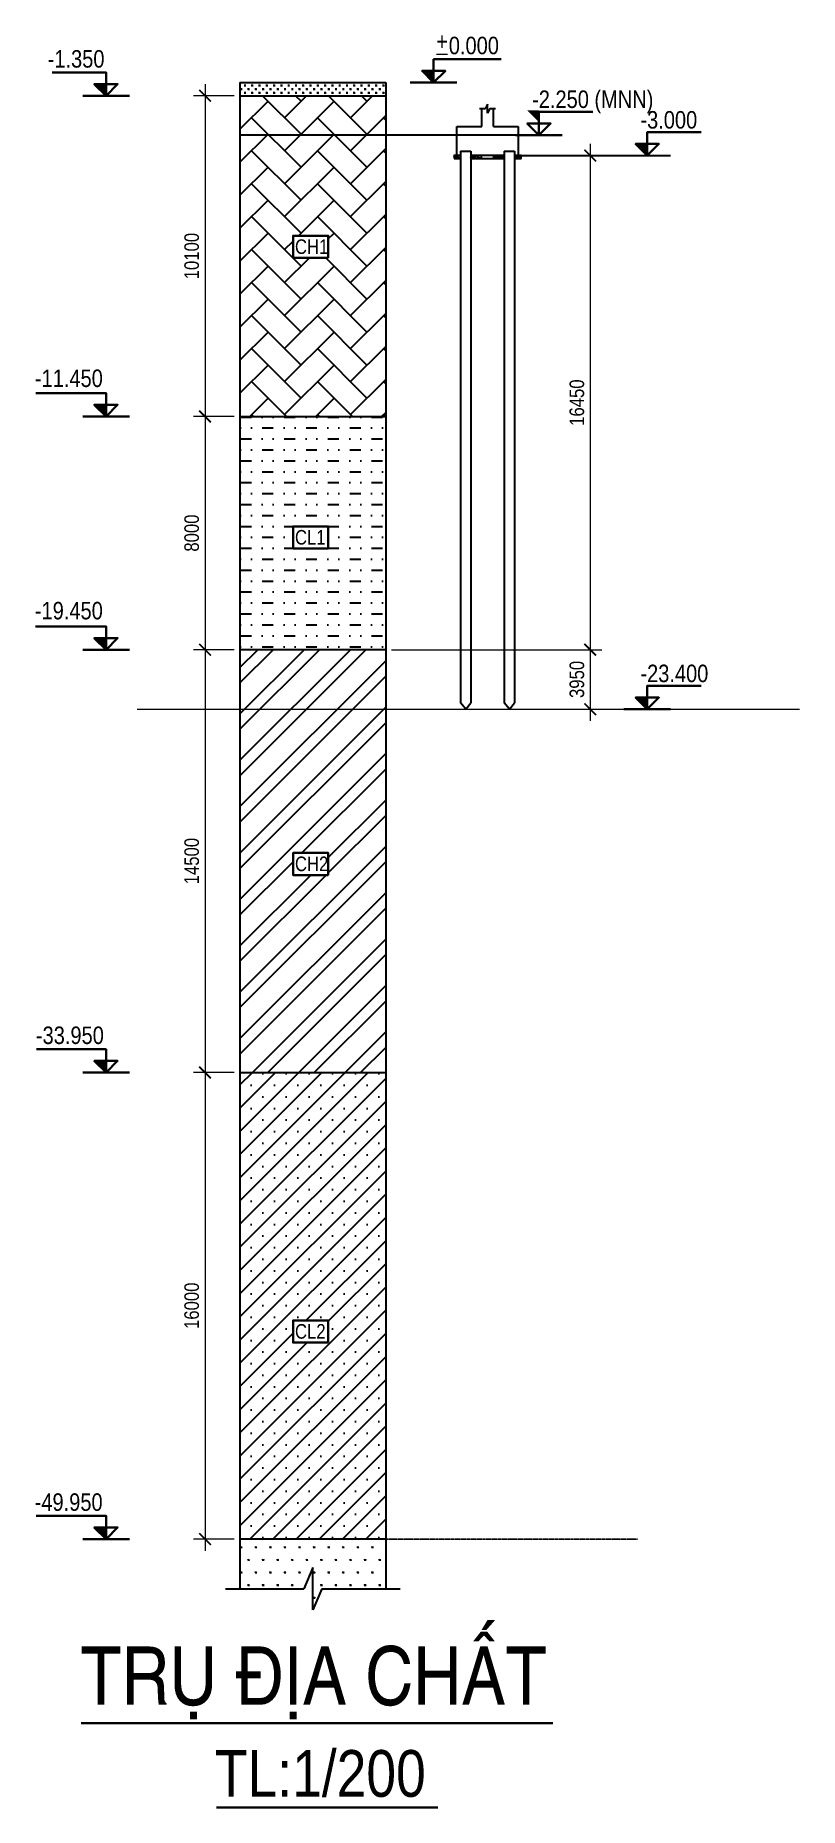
# Model space of a CAD drawing. Header units: inches. Extents: x -995865 to -814036, y 3430062 to 3602072.
# Drawn here: x -938536 to -912313, y 3430062 to 3490838 of the extents above; entities that cross this region are included whole.
import ezdxf

# ---------------------------------------------------------------- set-up
doc = ezdxf.new("R2010")
doc.units = ezdxf.units.IN
doc.header["$LTSCALE"] = 2.8
doc.header["$MEASUREMENT"] = 0
doc.linetypes.add('DASHEDX2', pattern=[1.5, 1, -0.5])
doc.layers.add('NET BAO', color=4, linetype='Continuous', lineweight=30)
doc.layers.add('TEXT1', color=7, linetype='Continuous', lineweight=15)
doc.layers.add('NETDUTDUT', color=3, linetype='DASHEDX2')
doc.layers.add('text', color=3, linetype='Continuous')
doc.styles.add('CHU', font='VHELVCN0.TTF')
doc.styles.add('Helve-Condense', font='VHELVCN0.TTF')
doc.dimstyles.new('TL200', dxfattribs={"dimscale": 200, "dimtxt": 2.5, "dimasz": 2, "dimexe": 2, "dimexo": 1, "dimgap": 1, "dimtad": 1, "dimdec": 0, "dimzin": 0, "dimdsep": 46, "dimtxsty": 'Helve-Condense', "dimblk": 'ARCHTICK', "dimcen": 2, "dimdle": 2, "dimclrd": 256, "dimclre": 256, "dimclrt": 4, "dimadec": 0, "dimazin": 0, "dimtfac": 0.004, "dimtdec": 0, "dimtmove": 2, "dimatfit": 3, "dimfxl": 1, "dimtolj": 1, "dimtzin": 0, "dimlwd": 9, "dimlwe": 13, "dimarcsym": 1})

msp = doc.modelspace()

# ---------------------------------------------------------------- texts
at = {"layer": 'NET BAO', "color": 0, "char_height": 500, "attachment_point": 5, "rotation": 90, "style": 'Helve-Condense'}
for s, insert in [('\\A1;10100', (-933171.4, 3483270.7)), ('\\A1;16450', (-919953.4, 3478245.2)), ('\\A1;8000', (-933171.4, 3473770.7)), ('\\A1;14500', (-933171.4, 3462520.7)), ('\\A1;16000', (-933171.4, 3447270.7))]:
    msp.add_mtext(s, dxfattribs=dict(at, insert=insert))
at = {"layer": 'text', "color": 0, "lineweight": 35, "style": 'CHU'}
for s, p in [('CH1', (-929629.3, 3483344.3)), ('CL1', (-929629.3, 3473376.1)), ('CH2', (-929629.3, 3462177.5)), ('CL2', (-929629.3, 3446142.5))]:
    msp.add_text(s, height=500, dxfattribs=at).set_placement(p)
at = {"layer": 'text', "color": 0, "style": 'Helve-Condense'}
for s, height, p in [('TRUÏ ÑÒA CHAÁT', 2000, (-936984.5, 3433587.3)), ('TL:1/200', 1600, (-932375.7, 3430431.7))]:
    msp.add_text(s, height=height, dxfattribs=at).set_placement(p)
at = {"layer": 'TEXT1', "color": 0, "lineweight": 35, "style": 'CHU'}
for s, p in [('+', (-924781.8, 3490334.7)), ('0.000', (-924350.5, 3490193.4)), ('-1.350', (-938114.7, 3489734.6)), ('_', (-924773.5, 3490335.7)), ('-2.250 (MNN)', (-921492.2, 3488350.4)), ('-3.000', (-917774.9, 3487644)), ('-11.450', (-938553.9, 3478780.4)), ('-19.450', (-938553.9, 3470811.1)), ('-23.400', (-917774.9, 3468659)), ('-33.950', (-938518.7, 3456248)), ('-49.950', (-938560.7, 3440237.8))]:
    msp.add_text(s, height=600, dxfattribs=at).set_placement(p)

# ---------------------------------------------------------------- blocks, each defined once
blk = doc.blocks.new('_ArchTick')
at = {"color": 0, "linetype": 'ByBlock', "const_width": 0.15}
blk.add_lwpolyline([(-0.5, -0.5), (0.5, 0.5)], dxfattribs=at)
blk = doc.blocks.new('*D285')
at = {"layer": 'DEFPOINTS', "color": 0, "linetype": 'Continuous'}
for p in [(-919991, 3469771), (-919991, 3467733), (-919498, 3467733)]:
    blk.add_point(p, dxfattribs=at)
at = {"layer": 'NET BAO', "linetype": 'Continuous', "lineweight": 13}
for p, q in [((-919791, 3469771), (-919098, 3469771)), ((-919791, 3467733), (-919098, 3467733))]:
    blk.add_line(p, q, dxfattribs=at)
at = {"layer": 'NET BAO', "linetype": 'Continuous', "lineweight": 9}
blk.add_line((-919498, 3470171), (-919498, 3467333), dxfattribs=at)
at = {"layer": 'NET BAO', "linetype": 'Continuous', "lineweight": 9, "xscale": 400, "yscale": 400, "zscale": 400}
for p, rotation in [((-919498, 3469771), 90), ((-919498, 3467733), 270)]:
    blk.add_blockref('_ArchTick', p, dxfattribs=dict(at, rotation=rotation))
at = {"layer": 'NET BAO', "color": 4, "linetype": 'Continuous', "lineweight": 9, "insert": (-919953, 3468752), "char_height": 500, "attachment_point": 5, "rotation": 90, "style": 'Helve-Condense'}
blk.add_mtext('\\A1;3950', dxfattribs=at)

# ---------------------------------------------------------------- dimensions: what is measured, and where the dimension line sits
at = {"layer": 'NET BAO', "color": 0, "linetype": 'Continuous', "lineweight": 9}
dim = msp.add_linear_dim(base=(-919498, 3467733.2), p1=(-919990.9, 3469770.7), p2=(-919990.9, 3467733.2), angle=90, text='3950', dimstyle='TL200', dxfattribs=at)
dim.commit()
dim.dimension.update_dxf_attribs({"geometry": '*D285', "text_midpoint": (-919953.4, 3468751.9)})

# ---------------------------------------------------------------- hatches: boundary and pattern name
at = {"layer": 'NET BAO'}
for points in [[(-936109.6, 3489170.7), (-936505.8, 3489170.7), (-936110.4, 3488771.5), (-936109.6, 3488771.5)], [(-924870.8, 3489620.7), (-925267, 3489620.7), (-924871.6, 3489221.5), (-924870.8, 3489221.5)], [(-921263, 3488270.7), (-921659.2, 3488270.7), (-921263.7, 3487871.5), (-921263, 3487871.5)], [(-917546.5, 3487116.4), (-917942.7, 3487116.4), (-917547.3, 3486717.2), (-917546.5, 3486717.2)], [(-917545.7, 3487115.6), (-917941.9, 3487115.6), (-917546.5, 3486716.4), (-917545.7, 3486716.4)], [(-936109.6, 3478170.7), (-936505.8, 3478170.7), (-936110.4, 3477771.5), (-936109.6, 3477771.5)], [(-936109.6, 3470170.7), (-936505.8, 3470170.7), (-936110.4, 3469771.5), (-936109.6, 3469771.5)], [(-917546.5, 3468131.4), (-917942.7, 3468131.4), (-917547.3, 3467732.2), (-917546.5, 3467732.2)], [(-917545.7, 3468130.6), (-917941.9, 3468130.6), (-917546.5, 3467731.4), (-917545.7, 3467731.4)], [(-936109.6, 3455670.7), (-936505.8, 3455670.7), (-936110.4, 3455271.5), (-936109.6, 3455271.5)], [(-936109.6, 3439670.7), (-936505.8, 3439670.7), (-936110.4, 3439271.5), (-936109.6, 3439271.5)]]:
    msp.add_hatch(color=0, dxfattribs=at).paths.add_polyline_path(points)
h = msp.add_hatch(dxfattribs=at)
h.set_pattern_fill('CROSS', color=0, scale=500, style=0)
h.paths.add_polyline_path([(-926516.4, 3488770.7), (-926516.4, 3489220.7), (-931516.4, 3489220.7), (-931516.4, 3488770.7)])
h = msp.add_hatch(dxfattribs=at)
h.set_pattern_fill('AR-HBONE', color=0, scale=200, style=0)
h.paths.add_polyline_path([(-926516.4, 3488770.7), (-931516.4, 3488770.7), (-931516.4, 3477770.7), (-926516.4, 3477770.7)])
h.paths.add_polyline_path([(-928485.6, 3483967.9), (-928485.6, 3483211.3), (-929692.5, 3483211.3), (-929692.5, 3483967.9)], flags=0)
h.paths.add_polyline_path([(-929760, 3483201.6), (-928369.3, 3483201.6), (-928369.3, 3483985.6), (-929760, 3483985.6)], flags=24)
h = msp.add_hatch(dxfattribs=at)
h.set_pattern_fill('AR-CONC', color=0, scale=20, style=0)
h.set_pattern_definition([(50, (0, 0), (143.4520365, -12.550427), [15, -165]), (355, (0, 0), (-27.750267, 150.438427), [12, -132]), (100.4514, (11.95, -1.05), (115.7018763, 137.8879084), [12.748038, -140.2284224]), (46.1842, (0, 40), (213.44821, -33.103803), [22.5, -247.5]), (96.6356, (17.79, 37.24), (186.932541, 194.823574), [19.122058, -210.3426]), (351.1842, (0, 40), (186.932389, 194.82372), [18, -198]), (21, (20, 30), (119.3814104, -80.523778), [15, -165]), (326, (20, 30), (48.6630664, 145.030009), [12, -132]), (71.4514, (29.95, 23.29), (168.0445257, 64.5060993), [12.748038, -140.2284224]), (37.5, (0, 0), (2.43197106, 66.5787708), [0, -130.4, 0, -134, 0, -132.5]), (7.5, (0, 0), (52.6139075, 78.8823424), [0, -76.4, 0, -127.4, 0, -50.5]), (327.5, (-44.6, 0), (106.7644872, -4.51097435), [0, -50, 0, -156, 0, -207]), (317.5, (-64.6, 0), (116.6372339, 20.0209965), [0, -65, 0, -103.6, 0, -147])])
h.paths.add_polyline_path([(-923946.1, 3486620.7), (-923946.1, 3486720.7), (-924171.1, 3486720.7), (-924171.1, 3486620.7)])
h.paths.add_polyline_path([(-923196.1, 3486620.7), (-923196.1, 3486720.7), (-923596.1, 3486720.7), (-923596.1, 3486620.7)])
h.paths.add_polyline_path([(-922096.1, 3486720.7), (-922096.1, 3486620.7), (-921871.1, 3486620.7), (-921871.1, 3486720.7)])
h.paths.add_polyline_path([(-922446.1, 3486620.7), (-922446.1, 3486720.7), (-922846.1, 3486720.7), (-922846.1, 3486620.7)])
h = msp.add_hatch(dxfattribs=at)
h.set_pattern_fill('MUDST', color=0, scale=1500, style=0)
h.paths.add_polyline_path([(-931516.4, 3477770.7), (-931516.4, 3469770.7), (-926516.4, 3469770.7), (-926516.4, 3477770.7)])
h.paths.add_polyline_path([(-928485.6, 3473999.7), (-928485.6, 3473243.1), (-929692.5, 3473243.1), (-929692.5, 3473999.7)], flags=0)
h.paths.add_polyline_path([(-929760, 3473233.4), (-928448, 3473233.4), (-928448, 3474017.4), (-929760, 3474017.4)], flags=24)
h = msp.add_hatch(dxfattribs=at)
h.set_pattern_fill('ANSI32', color=0, scale=3000, style=0)
h.paths.add_polyline_path([(-926516.4, 3469770.7), (-931516.4, 3469770.7), (-931516.4, 3455270.7), (-926516.4, 3455270.7)])
h.paths.add_polyline_path([(-928485.6, 3462044.5), (-929692.5, 3462044.5), (-929692.5, 3462801.1), (-928485.6, 3462801.1)], flags=0)
h.paths.add_polyline_path([(-929760, 3462034.9), (-928369.3, 3462034.9), (-928369.3, 3462818.9), (-929760, 3462818.9)], flags=24)
h = msp.add_hatch(dxfattribs=at)
h.set_pattern_fill('SACNCR', color=0, scale=6000, style=0)
h.paths.add_polyline_path([(-926516.4, 3455270.7), (-931516.4, 3455270.7), (-931516.4, 3439270.7), (-926516.4, 3439270.7)])
h.paths.add_polyline_path([(-928485.6, 3446009.5), (-929692.5, 3446009.5), (-929692.5, 3446766.1), (-928485.6, 3446766.1)], flags=0)
h.paths.add_polyline_path([(-929760, 3445999.9), (-928448, 3445999.9), (-928448, 3446783.9), (-929760, 3446783.9)], flags=24)
h = msp.add_hatch(dxfattribs=at)
h.set_pattern_fill('SWAMP', color=0, scale=500, style=0)
h.paths.add_polyline_path([(-931516.4, 3439270.7), (-931516.4, 3437567.5), (-929324.9, 3437567.5), (-929016.4, 3438290.4), (-929016.4, 3437567.5), (-929016.4, 3436844.5), (-928707.8, 3437567.5), (-926516.4, 3437567.5), (-926516.4, 3439270.7)])
at = {"layer": 'TEXT1', "lineweight": 35}
for points in [[(-936359.6, 3489170.7), (-936109.6, 3489170.7), (-936109.6, 3488770.7)], [(-936359.6, 3489170.7), (-936109.6, 3489170.7), (-936109.6, 3488770.7)], [(-925120.8, 3489620.7), (-924870.8, 3489620.7), (-924870.8, 3489220.7)], [(-925120.8, 3489620.7), (-924870.8, 3489620.7), (-924870.8, 3489220.7)], [(-921513, 3488270.7), (-921263, 3488270.7), (-921263, 3487870.7)], [(-917796.5, 3487116.4), (-917546.5, 3487116.4), (-917546.5, 3486716.4)], [(-936359.6, 3478170.7), (-936109.6, 3478170.7), (-936109.6, 3477770.7)], [(-936359.6, 3478170.7), (-936109.6, 3478170.7), (-936109.6, 3477770.7)], [(-936359.6, 3470170.7), (-936109.6, 3470170.7), (-936109.6, 3469770.7)], [(-936359.6, 3470170.7), (-936109.6, 3470170.7), (-936109.6, 3469770.7)], [(-917796.5, 3468131.4), (-917546.5, 3468131.4), (-917546.5, 3467731.4)], [(-936359.6, 3455670.7), (-936109.6, 3455670.7), (-936109.6, 3455270.7)], [(-936359.6, 3455670.7), (-936109.6, 3455670.7), (-936109.6, 3455270.7)], [(-936359.6, 3439670.7), (-936109.6, 3439670.7), (-936109.6, 3439270.7)], [(-936359.6, 3439670.7), (-936109.6, 3439670.7), (-936109.6, 3439270.7)]]:
    msp.add_hatch(color=0, dxfattribs=at).paths.add_polyline_path(points)

# ---------------------------------------------------------------- linework, layer by layer
at = {"layer": 'NET BAO', "color": 0, "linetype": 'Continuous', "lineweight": 9}
for p, q in [((-932716.1, 3489170.7), (-932716.1, 3477370.7)), ((-919498, 3487119.7), (-919498, 3469370.7)), ((-932716.1, 3478170.7), (-932716.1, 3469370.7)), ((-932716.1, 3470170.7), (-932716.1, 3454870.7)), ((-932716.1, 3455670.7), (-932716.1, 3438870.7))]:
    msp.add_line(p, q, dxfattribs=at)
at = {"layer": 'NET BAO', "color": 0}
for p, q in [((-931516.4, 3489220.7), (-931516.4, 3439270.7)), ((-931516.4, 3489220.7), (-926516.4, 3489220.7)), ((-931516.4, 3489220.7), (-931516.4, 3488770.7)), ((-926516.4, 3489220.7), (-926516.4, 3439270.7)), ((-926516.4, 3489220.7), (-926516.4, 3486720.7)), ((-931516.4, 3488770.7), (-926516.4, 3488770.7)), ((-931516.4, 3488770.7), (-931516.4, 3477770.7)), ((-926516.4, 3488770.7), (-926516.4, 3487870.7)), ((-923296.1, 3488327.1), (-923096.1, 3488327.1)), ((-923221.1, 3487720.7), (-923221.1, 3488327.1)), ((-923021.1, 3488483.5), (-923096.1, 3488327.1)), ((-923021.1, 3488327.1), (-923021.1, 3488483.5)), ((-923021.1, 3488170.8), (-923021.1, 3488327.1)), ((-922946.1, 3488327.1), (-923021.1, 3488170.8)), ((-922946.1, 3488327.1), (-922746.1, 3488327.1)), ((-922821.1, 3487720.7), (-922821.1, 3488327.1)), ((-920463, 3487422), (-931516.4, 3487422)), ((-924071.1, 3487720.7), (-923221.1, 3487720.7)), ((-924071.1, 3486720.7), (-924071.1, 3487720.7)), ((-922821.1, 3487720.7), (-921971.1, 3487720.7)), ((-921971.1, 3487720.7), (-921971.1, 3486720.7)), ((-923946.1, 3486870.7), (-923946.1, 3486352.4)), ((-923946.1, 3486870.7), (-923946.1, 3467944.5)), ((-923946.1, 3486870.7), (-923596.1, 3486870.7)), ((-923596.1, 3486870.7), (-923596.1, 3467944.5)), ((-922446.1, 3486870.7), (-922446.1, 3467944.5)), ((-922446.1, 3486870.7), (-922096.1, 3486870.7)), ((-922096.1, 3486870.7), (-922096.1, 3467944.5)), ((-924071.1, 3486720.7), (-924171.1, 3486720.7)), ((-924171.1, 3486720.7), (-924171.1, 3486620.7)), ((-924171.1, 3486620.7), (-923946.1, 3486620.7)), ((-923946.1, 3486720.7), (-924071.1, 3486720.7)), ((-923596.1, 3486720.7), (-923596.1, 3486352.4)), ((-922692.4, 3486720.7), (-923596.1, 3486720.7)), ((-923596.1, 3486620.7), (-922446.1, 3486620.7)), ((-922446.1, 3486720.7), (-922846.1, 3486720.7)), ((-922846.1, 3486620.7), (-922446.1, 3486620.7)), ((-922446.1, 3486720.7), (-922446.1, 3486313.1)), ((-921971.1, 3486720.7), (-922096.1, 3486720.7)), ((-922096.1, 3486720.7), (-922096.1, 3486313.1)), ((-922096.1, 3486620.7), (-921871.1, 3486620.7)), ((-921871.1, 3486720.7), (-921971.1, 3486720.7)), ((-921971.1, 3486720.7), (-916745.7, 3486715.6)), ((-921871.1, 3486620.7), (-921871.1, 3486720.7)), ((-931516.4, 3477770.7), (-926516.4, 3477770.7)), ((-926516.4, 3477770.7), (-926516.4, 3469770.7)), ((-926516.4, 3469770.7), (-931516.4, 3469770.7)), ((-931516.4, 3469770.7), (-931516.4, 3455270.7)), ((-923771.1, 3467733.2), (-923946.1, 3467944.5)), ((-923771.1, 3467733.2), (-923596.1, 3467944.5)), ((-922271.1, 3467733.2), (-922446.1, 3467944.5)), ((-922271.1, 3467733.2), (-922096.1, 3467944.5)), ((-931516.4, 3455270.7), (-926516.4, 3455270.7)), ((-926516.4, 3439270.7), (-931516.4, 3439270.7)), ((-931516.4, 3439270.7), (-931516.4, 3437567.5)), ((-926516.4, 3439270.7), (-926516.4, 3437567.5)), ((-929016.4, 3438290.4), (-929324.9, 3437567.5)), ((-929016.4, 3437567.5), (-929016.4, 3438290.4)), ((-932016.4, 3437567.5), (-929324.9, 3437567.5)), ((-929016.4, 3436844.5), (-929016.4, 3437567.5)), ((-928707.8, 3437567.5), (-929016.4, 3436844.5)), ((-928707.8, 3437567.5), (-926016.4, 3437567.5))]:
    msp.add_line(p, q, dxfattribs=at)
at = {"layer": 'NET BAO', "color": 0, "linetype": 'Continuous', "lineweight": 13}
for p, q in [((-931716.4, 3488770.7), (-933116.1, 3488770.7)), ((-920579, 3486719.7), (-919098, 3486719.7)), ((-919285.1, 3486718.2), (-917476.5, 3486718.2)), ((-931716.4, 3477770.7), (-933116.1, 3477770.7)), ((-931716.4, 3477770.7), (-933116.1, 3477770.7)), ((-931716.4, 3469770.7), (-933116.1, 3469770.7)), ((-931716.4, 3469770.7), (-933116.1, 3469770.7)), ((-926316.4, 3469770.7), (-919098, 3469770.7)), ((-935044.3, 3467733.2), (-912313.1, 3467733.2)), ((-916796.3, 3467733.2), (-915803.8, 3467733.2)), ((-931716.4, 3455270.7), (-933116.1, 3455270.7)), ((-931716.4, 3455270.7), (-933116.1, 3455270.7)), ((-931716.4, 3439270.7), (-933116.1, 3439270.7))]:
    msp.add_line(p, q, dxfattribs=at)
at = {"layer": 'NETDUTDUT', "color": 0}
msp.add_line((-926516.4, 3439270.7), (-917868.7, 3439270.7), dxfattribs=at)
at = {"layer": 'text', "color": 0, "lineweight": 35}
for p, q in [((-936967.5, 3432960.7), (-920777.8, 3432960.7)), ((-932324.4, 3430061.8), (-924723.8, 3430061.8))]:
    msp.add_line(p, q, dxfattribs=at)
for points in [[(-928485.6, 3483211.3), (-929692.5, 3483211.3), (-929692.5, 3483967.9), (-928485.6, 3483967.9)], [(-928485.6, 3473243.1), (-929692.5, 3473243.1), (-929692.5, 3473999.7), (-928485.6, 3473999.7)], [(-928485.6, 3462044.5), (-929692.5, 3462044.5), (-929692.5, 3462801.1), (-928485.6, 3462801.1)], [(-928485.6, 3446009.5), (-929692.5, 3446009.5), (-929692.5, 3446766.1), (-928485.6, 3446766.1)]]:
    msp.add_lwpolyline(points, close=True, dxfattribs=at)
at = {"layer": 'TEXT1', "color": 0, "lineweight": 35}
for points in [[(-922555.5, 3490020.7), (-924870.8, 3490020.7), (-924870.8, 3489220.7), (-924465.9, 3489620.7), (-925267, 3489620.7), (-924870.8, 3489220.7)], [(-937961.4, 3489570.7), (-936109.6, 3489570.7), (-936109.6, 3488770.7), (-936514.5, 3489170.7), (-935713.5, 3489170.7), (-936109.6, 3488770.7)], [(-924070.8, 3489220.7), (-925670.8, 3489220.7)], [(-936909.6, 3488770.7), (-935309.6, 3488770.7)], [(-919411.2, 3488222), (-921263, 3488222), (-921263, 3487422), (-920858.1, 3487822), (-921659.2, 3487822), (-921263, 3487422)], [(-920463, 3487422), (-922063, 3487422)], [(-915694.7, 3487516.4), (-917546.5, 3487516.4), (-917546.5, 3486716.4), (-917141.6, 3487116.4), (-917942.7, 3487116.4), (-917546.5, 3486716.4)], [(-915693.9, 3487515.6), (-917545.7, 3487515.6), (-917545.7, 3486715.6), (-917140.8, 3487115.6), (-917941.9, 3487115.6), (-917545.7, 3486715.6)], [(-938518.1, 3478570.7), (-936109.6, 3478570.7), (-936109.6, 3477770.7), (-936514.5, 3478170.7), (-935713.5, 3478170.7), (-936109.6, 3477770.7)], [(-936909.6, 3477770.7), (-935309.6, 3477770.7)], [(-938535.7, 3470570.7), (-936109.6, 3470570.7), (-936109.6, 3469770.7), (-936514.5, 3470170.7), (-935713.5, 3470170.7), (-936109.6, 3469770.7)], [(-936909.6, 3469770.7), (-935309.6, 3469770.7)], [(-915694.7, 3468531.4), (-917546.5, 3468531.4), (-917546.5, 3467731.4), (-917141.6, 3468131.4), (-917942.7, 3468131.4), (-917546.5, 3467731.4)], [(-915693.9, 3468530.6), (-917545.7, 3468530.6), (-917545.7, 3467730.6), (-917140.8, 3468130.6), (-917941.9, 3468130.6), (-917545.7, 3467730.6)], [(-916745.7, 3467730.6), (-918345.7, 3467730.6)], [(-938499.4, 3456070.7), (-936109.6, 3456070.7), (-936109.6, 3455270.7), (-936514.5, 3455670.7), (-935713.5, 3455670.7), (-936109.6, 3455270.7)], [(-936909.6, 3455270.7), (-935309.6, 3455270.7)], [(-938505.8, 3440070.7), (-936109.6, 3440070.7), (-936109.6, 3439270.7), (-936514.5, 3439670.7), (-935713.5, 3439670.7), (-936109.6, 3439270.7)], [(-936909.6, 3439270.7), (-935309.6, 3439270.7)]]:
    msp.add_lwpolyline(points, dxfattribs=at)

# ---------------------------------------------------------------- block references
at = {"layer": 'NET BAO', "color": 0, "lineweight": 9, "xscale": 400, "yscale": 400, "zscale": 400}
for p, rotation in [((-932716.1, 3488770.7), 90), ((-919498, 3486719.7), 90), ((-932716.1, 3477770.7), 270), ((-932716.1, 3477770.7), 90), ((-932716.1, 3469770.7), 270), ((-932716.1, 3469770.7), 90), ((-919498, 3469770.7), 270), ((-932716.1, 3455270.7), 270), ((-932716.1, 3455270.7), 90), ((-932716.1, 3439270.7), 270)]:
    msp.add_blockref('_ArchTick', p, dxfattribs=dict(at, rotation=rotation))

msp.set_redraw_order([(e.dxf.handle, doc.entitydb.next_handle()) for e in msp.query("TEXT MTEXT ATTDEF DIMENSION ARC_DIMENSION")])  # texts and dimensions are drawn at this point

doc.saveas('drawing.dxf')
